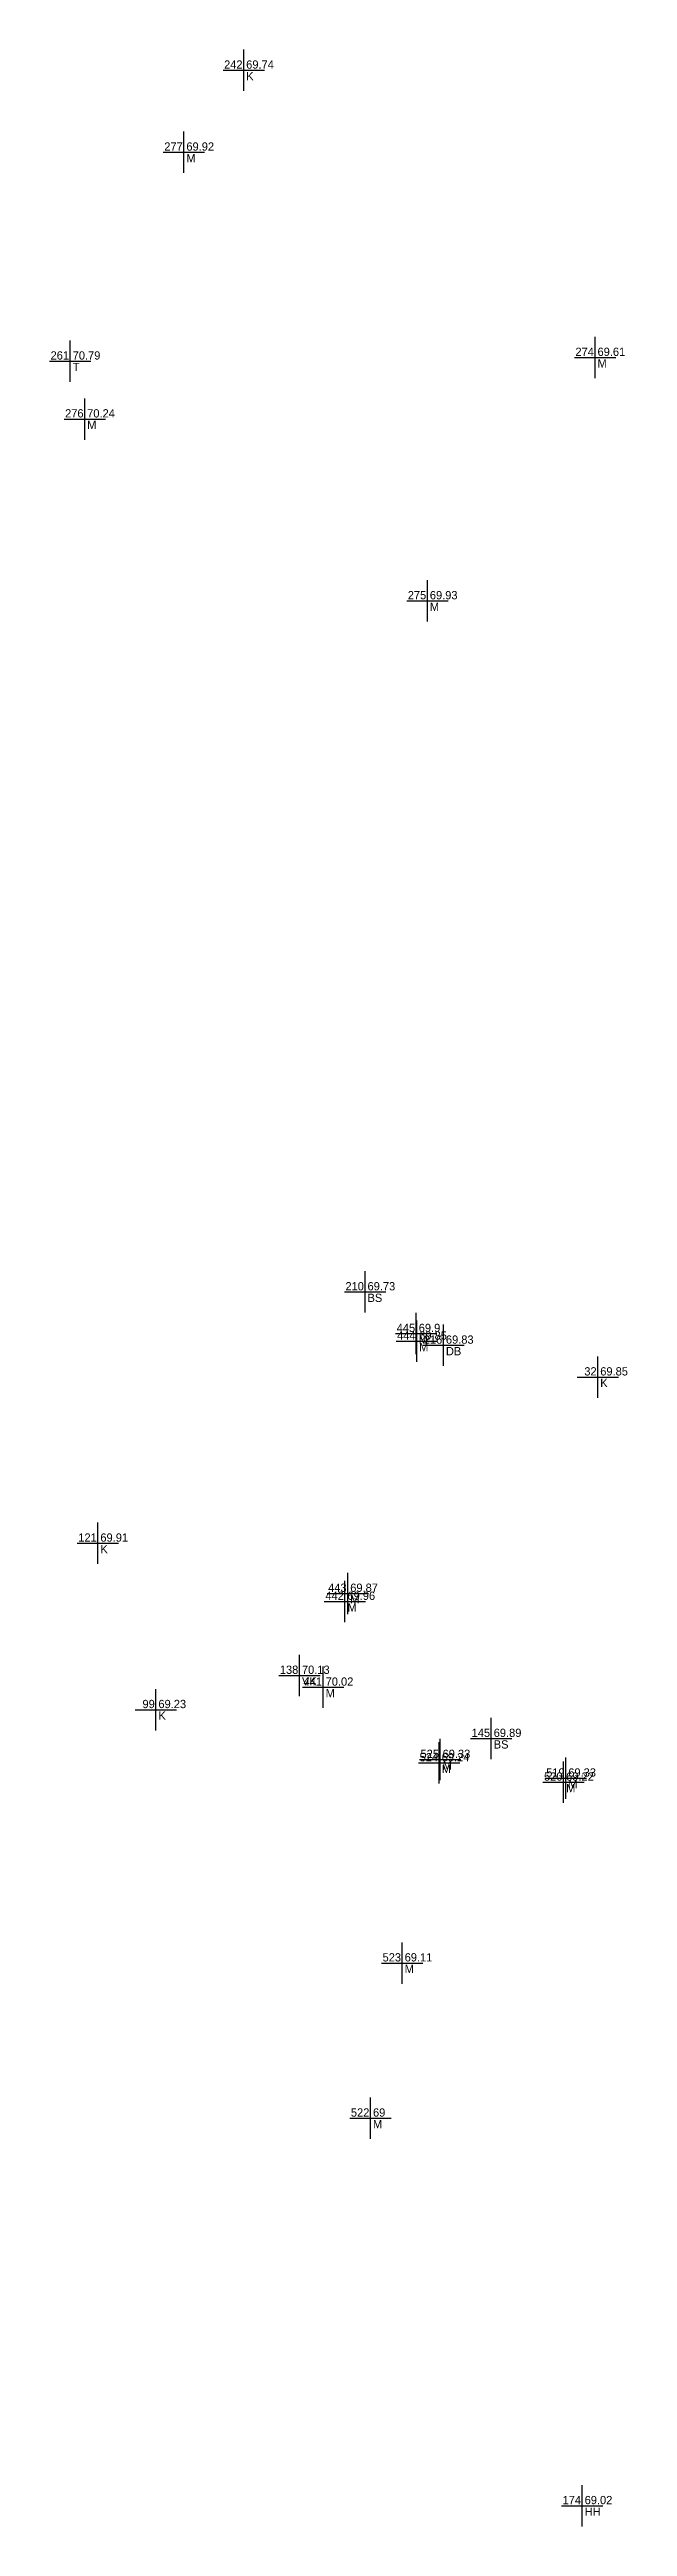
# Model space of a CAD drawing. Header units: metres. Extents: x 152719 to 152886, y 6408449 to 6408667.
# Drawn here: x 152837.1 to 152851.1, y 6408529.8 to 6408589.6 of the extents above; entities that cross this region are included whole.
import ezdxf
from ezdxf.enums import TextEntityAlignment as Align

# ---------------------------------------------------------------- set-up
doc = ezdxf.new("R2010")
doc.units = ezdxf.units.M
doc.header["$PDMODE"] = 2
doc.header["$PDSIZE"] = 0.5
for name, color, linetype in [('BS', 7, 'Continuous'), ('DB', 7, 'Continuous'), ('HH', 7, 'Continuous'), ('K', 7, 'Continuous'), ('M', 7, 'Continuous'), ('pntdesc', 1, 'Continuous'), ('pntelev', 2, 'Continuous'), ('pntno', 3, 'Continuous'), ('T', 7, 'Continuous'), ('VK', 7, 'Continuous')]:
    doc.layers.add(name, color=color, linetype=linetype)

# ---------------------------------------------------------------- blocks, each defined once
blk = doc.blocks.new('meas')
at = {"color": 0}
blk.add_point((0, 0), dxfattribs=at)
at = {"layer": 'pntdesc'}
blk.add_attdef('PNTDESC', text='', height=1, dxfattribs=at).set_placement((0.3, -0.21), align=Align.TOP_LEFT)
at = {"layer": 'pntelev'}
blk.add_attdef('PNTELEV', (0.3, 0.19), '', height=1, dxfattribs=at)
at = {"layer": 'pntno'}
blk.add_attdef('PNTNO', text='', height=1, dxfattribs=at).set_placement((-0.14, 0.19), align=Align.RIGHT)

msp = doc.modelspace()

# ---------------------------------------------------------------- block references
at = {"layer": 'BS', "xscale": 0.2, "yscale": 0.2, "zscale": 0.2}
for p, values in [((152844.75, 6408559.598, 69.734), {'PNTNO': '210', 'PNTELEV': '69.73', 'PNTDESC': 'BS'}), ((152847.801, 6408548.801, 69.894), {'PNTNO': '145', 'PNTELEV': '69.89', 'PNTDESC': 'BS'})]:
    msp.add_blockref('meas', p, dxfattribs=at).add_auto_attribs(values)
at = {"layer": 'DB', "xscale": 0.2, "yscale": 0.2, "zscale": 0.2}
msp.add_blockref('meas', (152846.645, 6408558.308, 69.827), dxfattribs=at).add_auto_attribs({'PNTNO': '216', 'PNTELEV': '69.83', 'PNTDESC': 'DB'})
at = {"layer": 'HH', "xscale": 0.2, "yscale": 0.2, "zscale": 0.2}
msp.add_blockref('meas', (152850, 6408530.252, 69.015), dxfattribs=at).add_auto_attribs({'PNTNO': '174', 'PNTELEV': '69.02', 'PNTDESC': 'HH'})
at = {"layer": 'K', "xscale": 0.2, "yscale": 0.2, "zscale": 0.2}
for p, values in [((152841.816, 6408589.134, 69.735), {'PNTNO': '242', 'PNTELEV': '69.74', 'PNTDESC': 'K'}), ((152850.377, 6408557.54, 69.845), {'PNTNO': '32', 'PNTELEV': '69.85', 'PNTDESC': 'K'}), ((152838.291, 6408553.522, 69.912), {'PNTNO': '121', 'PNTELEV': '69.91', 'PNTDESC': 'K'}), ((152839.694, 6408549.498, 69.227), {'PNTNO': '99', 'PNTELEV': '69.23', 'PNTDESC': 'K'})]:
    msp.add_blockref('meas', p, dxfattribs=at).add_auto_attribs(values)
at = {"layer": 'M', "xscale": 0.2, "yscale": 0.2, "zscale": 0.2}
for p, values in [((152840.37, 6408587.152, 69.923), {'PNTNO': '277', 'PNTELEV': '69.92', 'PNTDESC': 'M'}), ((152850.311, 6408582.189, 69.608), {'PNTNO': '274', 'PNTELEV': '69.61', 'PNTDESC': 'M'}), ((152837.972, 6408580.701, 70.24), {'PNTNO': '276', 'PNTELEV': '70.24', 'PNTDESC': 'M'}), ((152846.257, 6408576.305, 69.927), {'PNTNO': '275', 'PNTELEV': '69.93', 'PNTDESC': 'M'}), ((152845.989, 6408558.59, 69.904), {'PNTNO': '445', 'PNTELEV': '69.9', 'PNTDESC': 'M'}), ((152845.999, 6408558.406, 69.851), {'PNTNO': '444', 'PNTELEV': '69.85', 'PNTDESC': 'M'}), ((152844.264, 6408552.114, 69.96), {'PNTNO': '442', 'PNTELEV': '69.96', 'PNTDESC': 'M'}), ((152844.332, 6408552.309, 69.867), {'PNTNO': '443', 'PNTELEV': '69.87', 'PNTDESC': 'M'}), ((152843.737, 6408550.04, 70.016), {'PNTNO': '441', 'PNTELEV': '70.02', 'PNTDESC': 'M'}), ((152846.544, 6408548.212, 69.238), {'PNTNO': '524', 'PNTELEV': '69.24', 'PNTDESC': 'M'}), ((152846.565, 6408548.293, 69.326), {'PNTNO': '525', 'PNTELEV': '69.33', 'PNTDESC': 'M'}), ((152849.552, 6408547.744, 69.221), {'PNTNO': '520', 'PNTELEV': '69.22', 'PNTDESC': 'M'}), ((152849.604, 6408547.842, 69.329), {'PNTNO': '519', 'PNTELEV': '69.33', 'PNTDESC': 'M'}), ((152845.648, 6408543.373, 69.107), {'PNTNO': '523', 'PNTELEV': '69.11', 'PNTDESC': 'M'}), ((152844.882, 6408539.622, 68.999), {'PNTNO': '522', 'PNTELEV': '69', 'PNTDESC': 'M'})]:
    msp.add_blockref('meas', p, dxfattribs=at).add_auto_attribs(values)
at = {"layer": 'T', "xscale": 0.2, "yscale": 0.2, "zscale": 0.2}
msp.add_blockref('meas', (152837.621, 6408582.101, 70.79), dxfattribs=at).add_auto_attribs({'PNTNO': '261', 'PNTELEV': '70.79', 'PNTDESC': 'T'})
at = {"layer": 'VK', "xscale": 0.2, "yscale": 0.2, "zscale": 0.2}
msp.add_blockref('meas', (152843.164, 6408550.326, 70.13), dxfattribs=at).add_auto_attribs({'PNTNO': '138', 'PNTELEV': '70.13', 'PNTDESC': 'VK'})

doc.saveas('drawing.dxf')
